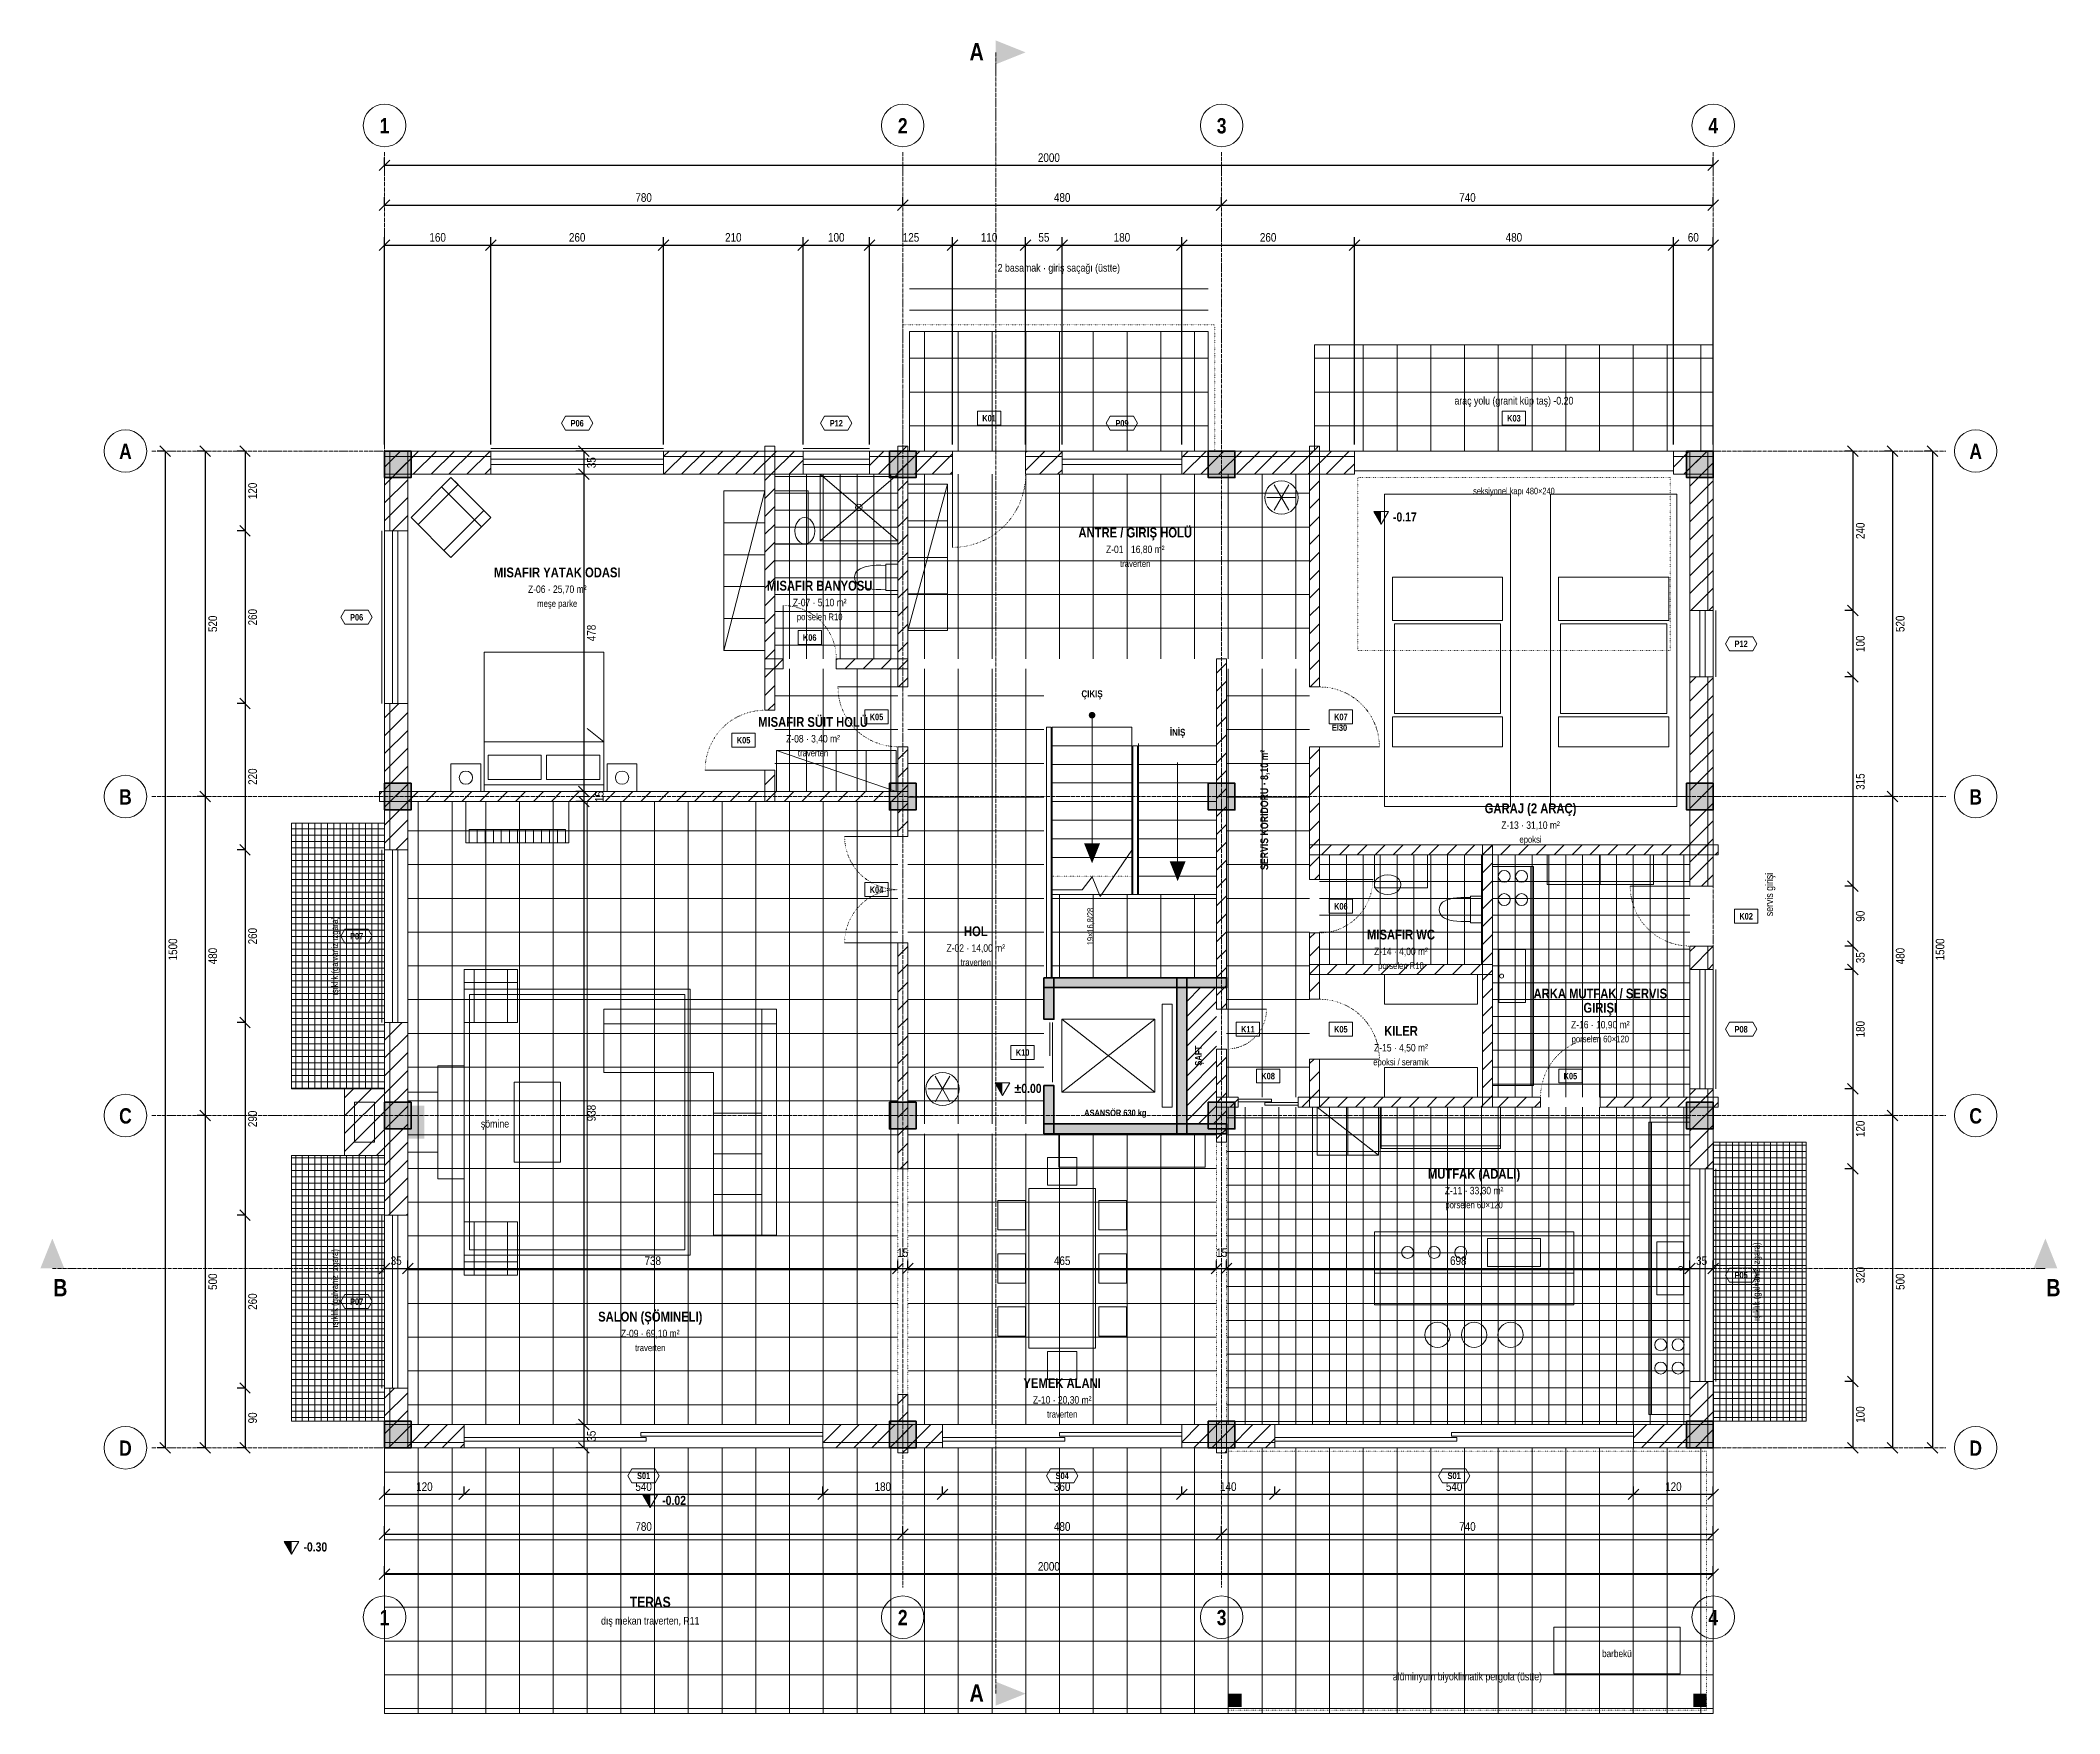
# Model space of a CAD drawing. Header units: centimetres. Extents: x -864 to 7399, y -55958 to -4337.
# Drawn here: x -518 to 2521, y -15400 to -12882 of the extents above; entities that cross this region are included whole.
import ezdxf
from ezdxf.enums import TextEntityAlignment as Align

# ---------------------------------------------------------------- set-up
doc = ezdxf.new("R2010")
doc.units = ezdxf.units.CM
doc.header["$LTSCALE"] = 0.25
doc.linetypes.add('ACAD_ISO04W100', pattern=[30, 24, -3, 0, -3])
doc.linetypes.add('ACAD_ISO07W100', pattern=[3, 0, -3])
for name, color, linetype, lineweight in [('M-BACA-TUGLA', 116, 'Continuous', 9), ('M-BACA-TUGLA-T', 8, 'Continuous', 5), ('M-DUVA-GAZBETON', 64, 'Continuous', 20), ('M-DUVA-GAZBETON-T', 8, 'Continuous', 5), ('M-GOST-ACYONU', 248, 'ACAD_ISO07W100', 9), ('M-GOST-AKS', 1, 'ACAD_ISO04W100', 9), ('M-GOST-AKSPOZ', 1, 'Continuous', 9), ('M-GOST-DISOLCU', 40, 'Continuous', 9), ('M-GOST-ICOLCU', 44, 'Continuous', 9), ('M-GOST-IZDUSUM', 80, 'ACAD_ISO07W100', 18), ('M-GOST-KAPIPOZ', 95, 'Continuous', 9), ('M-GOST-KESITHATTI', 240, 'ACAD_ISO04W100', 18), ('M-GOST-MAHALPOZ', 7, 'Continuous', 9), ('M-GOST-MERDIVEPOZ', 145, 'Continuous', 9), ('M-GOST-PENCEREPOZ', 62, 'Continuous', 9), ('M-GOST-PLANKOT', 46, 'Continuous', 9), ('M-GOST-YAZI', 2, 'Continuous', 9), ('M-ISIK-GALVANIZ', 150, 'Continuous', 9), ('M-ISIK-GALVANIZ-T', 8, 'Continuous', 5), ('M-ISYA-TASYUNU', 251, 'Continuous', 9), ('M-KALD-TAS', 45, 'Continuous', 9), ('M-KALD-TAS-T', 8, 'Continuous', 5), ('M-KORK-CAM', 100, 'Continuous', 9), ('M-KPKN-AHSAP', 93, 'Continuous', 9), ('M-KPKS-AHSAP', 160, 'Continuous', 9), ('M-MERD-BETONARME', 6, 'Continuous', 18), ('M-MERD-BETONARME-T', 8, 'Continuous', 5), ('M-PNKS-ALUMINYUM', 171, 'Continuous', 9), ('M-SAFT-TESISAT-T', 8, 'Continuous', 5), ('M-TASI-BETONARME', 5, 'Continuous', 35), ('M-TASI-BETONARME-T', 250, 'Continuous', 5), ('M-TEFR-MEKANIK', 238, 'Continuous', 9), ('M-TEFR-MIMARI', 29, 'Continuous', 9), ('M-ZMNK-DOGALTAS-T', 8, 'Continuous', 5), ('M-ZMNK-SERAMIK-T', 8, 'Continuous', 5)]:
    doc.layers.add(name, color=color, linetype=linetype, lineweight=lineweight)
doc.styles.add('YAZI', font='arialn.ttf')
doc.styles.add('YAZI-KALIN', font='arialnb.ttf')
doc.dimstyles.new('MIMARI-1-100', dxfattribs={"dimscale": 10, "dimtxt": 1.296, "dimasz": 2.5, "dimexe": 1.2, "dimexo": 0, "dimgap": 0.5, "dimtad": 1, "dimdec": 0, "dimtxsty": 'YAZI', "dimtsz": 0.8, "dimcen": 2.5, "dimclrd": 256, "dimclre": 256, "dimclrt": 256, "dimazin": 3, "dimtfac": 1, "dimtmove": 0, "dimatfit": 3, "dimarcsym": 0})

msp = doc.modelspace()

# ---------------------------------------------------------------- texts
at = {"layer": 'M-GOST-AKSPOZ', "style": 'YAZI-KALIN'}
for s, p in [('1', (0, -13022)), ('2', (780, -13022)), ('3', (1260, -13022)), ('4', (2000, -13022)), ('A', (-390, -13512)), ('A', (2395, -13512)), ('B', (-390, -14032)), ('B', (2395, -14032)), ('C', (-390, -14512)), ('C', (2395, -14512)), ('D', (-390, -15012)), ('D', (2395, -15012)), ('1', (0, -15267)), ('2', (780, -15267)), ('3', (1260, -15267)), ('4', (2000, -15267))]:
    msp.add_text(s, height=23, dxfattribs=at).set_placement(p, align=Align.CENTER)
at = {"layer": 'M-GOST-KAPIPOZ'}
for s, height, style, p in [('K01', 9.72, 'YAZI-KALIN', (910, -13455.5)), ('K03', 9.72, 'YAZI-KALIN', (1700, -13455.5)), ('seksiyonel kapı 480×240', 9.72, 'YAZI', (1700, -13565)), ('K06', 9.72, 'YAZI-KALIN', (640, -13785.5)), ('K05', 9.72, 'YAZI-KALIN', (740.5, -13905)), ('EI30', 9.36, 'YAZI-KALIN', (1437.5, -13921)), ('K07', 9.72, 'YAZI-KALIN', (1439.5, -13905)), ('K05', 9.72, 'YAZI-KALIN', (540.5, -13940)), ('K04', 9.72, 'YAZI-KALIN', (740.5, -14165)), ('K06', 9.72, 'YAZI-KALIN', (1439.5, -14190)), ('K02', 9.72, 'YAZI-KALIN', (2049.5, -14205)), ('K11', 9.72, 'YAZI-KALIN', (1299.5, -14375)), ('K05', 9.72, 'YAZI-KALIN', (1439.5, -14375)), ('K10', 9.72, 'YAZI-KALIN', (960.5, -14410)), ('K08', 9.72, 'YAZI-KALIN', (1330, -14445.5)), ('K05', 9.72, 'YAZI-KALIN', (1785, -14445.5))]:
    msp.add_text(s, height=height, dxfattribs=dict(at, style=style)).set_placement(p, align=Align.CENTER)
at = {"layer": 'M-GOST-KESITHATTI', "style": 'YAZI-KALIN'}
for p in [(902, -12912), (902, -15382)]:
    msp.add_text('A', height=25.9, dxfattribs=at).set_placement(p, align=Align.RIGHT)
for p in [(-488, -14772), (2512, -14772)]:
    msp.add_text('B', height=25.9, dxfattribs=at).set_placement(p, align=Align.CENTER)
at = {"layer": 'M-GOST-MAHALPOZ'}
for s, height, style, p in [('ANTRE / GIRIŞ HOLÜ', 14.76, 'YAZI-KALIN', (1130, -13630)), ('Z-01 · 16,80 m²', 11.16, 'YAZI', (1130, -13653.5)), ('MISAFIR YATAK ODASI', 14.76, 'YAZI-KALIN', (260, -13690)), ('traverten', 10.08, 'YAZI', (1130, -13674.5)), ('Z-06 · 25,70 m²', 11.16, 'YAZI', (260, -13713.5)), ('MISAFIR BANYOSU', 14.76, 'YAZI-KALIN', (655, -13710)), ('meşe parke', 10.08, 'YAZI', (260, -13734.5)), ('Z-07 · 5,10 m²', 11.16, 'YAZI', (655, -13733.5)), ('porselen R10', 10.08, 'YAZI', (655, -13754.5)), ('MISAFIR SÜIT HOLÜ', 14.76, 'YAZI-KALIN', (645, -13915)), ('Z-08 · 3,40 m²', 11.16, 'YAZI', (645, -13938.5)), ('traverten', 10.08, 'YAZI', (645, -13959.5)), ('GARAJ (2 ARAÇ)', 14.76, 'YAZI-KALIN', (1725, -14045)), ('Z-13 · 31,10 m²', 11.16, 'YAZI', (1725, -14068.5)), ('epoksi', 10.08, 'YAZI', (1725, -14089.5)), ('HOL', 14.76, 'YAZI-KALIN', (890, -14230)), ('MISAFIR WC', 14.76, 'YAZI-KALIN', (1530, -14235)), ('Z-02 · 14,00 m²', 11.16, 'YAZI', (890, -14253.5)), ('Z-14 · 4,00 m²', 11.16, 'YAZI', (1530, -14258.5)), ('traverten', 10.08, 'YAZI', (890, -14274.5)), ('porselen R10', 10.08, 'YAZI', (1530, -14279.5)), ('ARKA MUTFAK / SERVIS', 14.76, 'YAZI-KALIN', (1830, -14323.7)), ('GIRIŞI', 14.76, 'YAZI-KALIN', (1830, -14345.2)), ('KILER', 14.76, 'YAZI-KALIN', (1530, -14380)), ('Z-16 · 10,90 m²', 11.16, 'YAZI', (1830, -14368.8)), ('Z-15 · 4,50 m²', 11.16, 'YAZI', (1530, -14403.5)), ('porselen 60×120', 10.08, 'YAZI', (1830, -14389.8)), ('epoksi / seramik', 10.08, 'YAZI', (1530, -14424.5)), ('MUTFAK (ADALI)', 14.76, 'YAZI-KALIN', (1640, -14595)), ('Z-11 · 33,30 m²', 11.16, 'YAZI', (1640, -14618.5)), ('porselen 60×120', 10.08, 'YAZI', (1640, -14639.5)), ('SALON (ŞÖMINELI)', 14.76, 'YAZI-KALIN', (400, -14810)), ('Z-09 · 69,10 m²', 11.16, 'YAZI', (400, -14833.5)), ('traverten', 10.08, 'YAZI', (400, -14854.5)), ('YEMEK ALANI', 14.76, 'YAZI-KALIN', (1020, -14910)), ('Z-10 · 20,30 m²', 11.16, 'YAZI', (1020, -14933.5)), ('traverten', 10.08, 'YAZI', (1020, -14954.5))]:
    msp.add_text(s, height=height, dxfattribs=dict(at, style=style)).set_placement(p, align=Align.CENTER)
at = {"layer": 'M-GOST-MAHALPOZ', "style": 'YAZI-KALIN'}
for s, height, p in [('SERVIS KORIDORU · 8,10 m²', 11.52, (1330, -14040)), ('ŞAFT', 10.08, (1230, -14410))]:
    msp.add_text(s, height=height, rotation=90, dxfattribs=at).set_placement(p, align=Align.CENTER)
at = {"layer": 'M-GOST-MERDIVEPOZ', "style": 'YAZI-KALIN'}
for s, p in [('ÇIKIŞ', (1065, -13870.5)), ('İNİŞ', (1193.8, -13928.5))]:
    msp.add_text(s, height=10.44, dxfattribs=at).set_placement(p, align=Align.CENTER)
at = {"layer": 'M-GOST-MERDIVEPOZ', "style": 'YAZI'}
msp.add_text('19×16,8/28', height=9.36, rotation=90, dxfattribs=at).set_placement((1067, -14215.5), align=Align.CENTER)
at = {"layer": 'M-GOST-PENCEREPOZ', "style": 'YAZI-KALIN'}
for s, p in [('P06', (290, -13463)), ('P12', (680, -13463)), ('P09', (1110, -13463)), ('P06', (-42, -13755)), ('P12', (2042, -13795)), ('P07', (-42, -14235)), ('P08', (2042, -14375)), ('P05', (2042, -14745)), ('P07', (-42, -14785)), ('S01', (390, -15047)), ('S04', (1020, -15047)), ('S01', (1610, -15047))]:
    msp.add_text(s, height=9.72, dxfattribs=at).set_placement(p, align=Align.CENTER)
at = {"layer": 'M-GOST-PLANKOT', "style": 'YAZI-KALIN'}
for s, p in [('-0.17', (1518, -13606)), ('%%p0.00', (948, -14466)), ('-0.02', (418, -15086)), ('-0.30', (-122, -15156))]:
    msp.add_text(s, height=13.68, dxfattribs=at).set_placement(p)
at = {"layer": 'M-GOST-YAZI'}
for s, height, style, p in [('2 basamak · giriş saçağı (üstte)', 11.52, 'YAZI', (1015, -13230)), ('araç yolu (granit küp taş) -0.20', 11.52, 'YAZI', (1700, -13430)), ('ASANSÖR 630 kg', 9.36, 'YAZI-KALIN', (1100, -14500.5)), ('TERAS', 15.84, 'YAZI-KALIN', (400, -15240)), ('dış mekan traverten, R11', 11.52, 'YAZI', (400, -15266)), ('barbekü', 10.8, 'YAZI', (1855, -15315)), ('alüminyum biyoklimatik pergola (üstte)', 11.52, 'YAZI', (1630, -15350))]:
    msp.add_text(s, height=height, dxfattribs=dict(at, style=style)).set_placement(p, align=Align.CENTER)
at = {"layer": 'M-GOST-YAZI', "style": 'YAZI'}
msp.add_text('servis girişi', height=11.52, rotation=90, dxfattribs=at).set_placement((2090, -14200))
for p in [(-70, -14260), (-70, -14760), (2070, -14750)]:
    msp.add_text('ışıklık (galvaniz ızgara)', height=10.08, rotation=90, dxfattribs=at).set_placement(p, align=Align.CENTER)
msp.add_text('şömine', height=11.52, dxfattribs=at).set_placement((145, -14518))

# ---------------------------------------------------------------- dimensions: what is measured, and where the dimension line sits
at = {"layer": 'M-GOST-DISOLCU'}
for base, p1, p2 in [((0, -13070), (0, -13070), (2000, -13070)), ((0, -13130), (0, -13130), (780, -13130)), ((780, -13130), (780, -13130), (1260, -13130)), ((1260, -13130), (1260, -13130), (2000, -13130)), ((0, -13190), (0, -13490), (160, -13490)), ((160, -13190), (160, -13490), (420, -13490)), ((420, -13190), (420, -13490), (630, -13490)), ((630, -13190), (630, -13490), (730, -13490)), ((730, -13190), (730, -13490), (855, -13490)), ((855, -13190), (855, -13490), (965, -13490)), ((965, -13190), (965, -13490), (1020, -13490)), ((1020, -13190), (1020, -13490), (1200, -13490)), ((1200, -13190), (1200, -13490), (1460, -13490)), ((1460, -13190), (1460, -13490), (1940, -13490)), ((1940, -13190), (1940, -13490), (2000, -13490)), ((0, -15070), (0, -15070), (120, -15070)), ((120, -15070), (120, -15070), (660, -15070)), ((660, -15070), (660, -15070), (840, -15070)), ((840, -15070), (840, -15070), (1200, -15070)), ((1200, -15070), (1200, -15070), (1340, -15070)), ((1340, -15070), (1340, -15070), (1880, -15070)), ((1880, -15070), (1880, -15070), (2000, -15070)), ((0, -15130), (0, -15130), (780, -15130)), ((780, -15130), (780, -15130), (1260, -15130)), ((1260, -15130), (1260, -15130), (2000, -15130)), ((0, -15190), (0, -15190), (2000, -15190))]:
    msp.add_linear_dim(base=base, p1=p1, p2=p2, dimstyle='MIMARI-1-100', dxfattribs=at).render()
for base, p1, p2 in [((-330, -13500), (-330, -13500), (-330, -15000)), ((-270, -13500), (-270, -13500), (-270, -14020)), ((-210, -13500), (-210, -13500), (-210, -13620)), ((2210, -13500), (2210, -13500), (2210, -13740)), ((2270, -13500), (2270, -13500), (2270, -14020)), ((2330, -13500), (2330, -13500), (2330, -15000)), ((-210, -13620), (-210, -13620), (-210, -13880)), ((2210, -13740), (2210, -13740), (2210, -13840)), ((2210, -13840), (2210, -13840), (2210, -14155)), ((-210, -13880), (-210, -13880), (-210, -14100)), ((-270, -14020), (-270, -14020), (-270, -14500)), ((2270, -14020), (2270, -14020), (2270, -14500)), ((-210, -14100), (-210, -14100), (-210, -14360)), ((2210, -14155), (2210, -14155), (2210, -14245)), ((2210, -14245), (2210, -14245), (2210, -14280)), ((2210, -14280), (2210, -14280), (2210, -14460)), ((-210, -14360), (-210, -14360), (-210, -14650)), ((2210, -14460), (2210, -14460), (2210, -14580)), ((-270, -14500), (-270, -14500), (-270, -15000)), ((2270, -14500), (2270, -14500), (2270, -15000)), ((2210, -14580), (2210, -14580), (2210, -14900)), ((-210, -14650), (-210, -14650), (-210, -14910)), ((2210, -14900), (2210, -14900), (2210, -15000)), ((-210, -14910), (-210, -14910), (-210, -15000))]:
    msp.add_linear_dim(base=base, p1=p1, p2=p2, angle=90, dimstyle='MIMARI-1-100', dxfattribs=at).render()
at = {"layer": 'M-GOST-ICOLCU'}
for base, p1, p2 in [((300, -13500), (300, -13500), (300, -13535)), ((300, -13535), (300, -13535), (300, -14012.5)), ((300, -14012.5), (300, -14012.5), (300, -14027.5)), ((300, -14027.5), (300, -14027.5), (300, -14965)), ((300, -14965), (300, -14965), (300, -15000))]:
    msp.add_linear_dim(base=base, p1=p1, p2=p2, angle=90, dimstyle='MIMARI-1-100', dxfattribs=at).render()
for base, p1, p2 in [((0, -14730), (0, -14730), (35, -14730)), ((35, -14730), (35, -14730), (772.5, -14730)), ((772.5, -14730), (772.5, -14730), (787.5, -14730)), ((787.5, -14730), (787.5, -14730), (1252.5, -14730)), ((1252.5, -14730), (1252.5, -14730), (1267.5, -14730)), ((1267.5, -14730), (1267.5, -14730), (1965, -14730)), ((1965, -14730), (1965, -14730), (2000, -14730))]:
    msp.add_linear_dim(base=base, p1=p1, p2=p2, dimstyle='MIMARI-1-100', dxfattribs=at).render()

# ---------------------------------------------------------------- hatches: boundary and pattern name
at = {"layer": 'M-BACA-TUGLA-T'}
h = msp.add_hatch(dxfattribs=at)
h.set_pattern_fill('ANSI31', scale=6)
h.paths.add_polyline_path([(-60, -14460), (0, -14460), (0, -14560), (-60, -14560)])
h = msp.add_hatch(color=256, dxfattribs=at)
h.dxf.hatch_style = 1
h.paths.add_polyline_path([(35, -14485), (60, -14485), (60, -14535), (35, -14535)])
at = {"layer": 'M-DUVA-GAZBETON-T'}
h = msp.add_hatch(dxfattribs=at)
h.set_pattern_fill('ANSI31', scale=6)
h.paths.add_polyline_path([(572.5, -13492.5), (587.5, -13492.5), (587.5, -13890), (572.5, -13890)])
h = msp.add_hatch(dxfattribs=at)
h.set_pattern_fill('ANSI31', scale=6)
h.paths.add_polyline_path([(772.5, -13492.5), (787.5, -13492.5), (787.5, -13855), (772.5, -13855)])
h = msp.add_hatch(dxfattribs=at)
h.set_pattern_fill('ANSI31', scale=6)
h.paths.add_polyline_path([(1392.5, -13492.5), (1407.5, -13492.5), (1407.5, -13855), (1392.5, -13855)])
h = msp.add_hatch(dxfattribs=at)
h.set_pattern_fill('ANSI31', scale=6)
h.paths.add_polyline_path([(0, -13500), (35, -13500), (35, -13620), (0, -13620)])
h = msp.add_hatch(dxfattribs=at)
h.set_pattern_fill('ANSI31', scale=6)
h.paths.add_polyline_path([(0, -13500), (160, -13500), (160, -13535), (0, -13535)])
h = msp.add_hatch(dxfattribs=at)
h.set_pattern_fill('ANSI31', scale=6)
h.paths.add_polyline_path([(420, -13500), (630, -13500), (630, -13535), (420, -13535)])
h = msp.add_hatch(dxfattribs=at)
h.set_pattern_fill('ANSI31', scale=6)
h.paths.add_polyline_path([(730, -13500), (855, -13500), (855, -13535), (730, -13535)])
h = msp.add_hatch(dxfattribs=at)
h.set_pattern_fill('ANSI31', scale=6)
h.paths.add_polyline_path([(965, -13500), (1020, -13500), (1020, -13535), (965, -13535)])
h = msp.add_hatch(dxfattribs=at)
h.set_pattern_fill('ANSI31', scale=6)
h.paths.add_polyline_path([(1200, -13500), (1460, -13500), (1460, -13535), (1200, -13535)])
h = msp.add_hatch(dxfattribs=at)
h.set_pattern_fill('ANSI31', scale=6)
h.paths.add_polyline_path([(1940, -13500), (2000, -13500), (2000, -13535), (1940, -13535)])
h = msp.add_hatch(dxfattribs=at)
h.set_pattern_fill('ANSI31', scale=6)
h.paths.add_polyline_path([(1965, -13500), (2000, -13500), (2000, -13740), (1965, -13740)])
h = msp.add_hatch(dxfattribs=at)
h.set_pattern_fill('ANSI31', scale=6)
h.paths.add_polyline_path([(572.5, -13812.5), (600, -13812.5), (600, -13827.5), (572.5, -13827.5)])
h = msp.add_hatch(dxfattribs=at)
h.set_pattern_fill('ANSI31', scale=6)
h.paths.add_polyline_path([(680, -13812.5), (787.5, -13812.5), (787.5, -13827.5), (680, -13827.5)])
h = msp.add_hatch(dxfattribs=at)
h.set_pattern_fill('ANSI31', scale=6)
h.paths.add_polyline_path([(1252.5, -13812.5), (1267.5, -13812.5), (1267.5, -14340), (1252.5, -14340)])
h = msp.add_hatch(dxfattribs=at)
h.set_pattern_fill('ANSI31', scale=6)
h.paths.add_polyline_path([(1965, -13840), (2000, -13840), (2000, -14155), (1965, -14155)])
h = msp.add_hatch(dxfattribs=at)
h.set_pattern_fill('ANSI31', scale=6)
h.paths.add_polyline_path([(0, -13880), (35, -13880), (35, -14100), (0, -14100)])
h = msp.add_hatch(dxfattribs=at)
h.set_pattern_fill('ANSI31', scale=6)
h.paths.add_polyline_path([(772.5, -13945), (787.5, -13945), (787.5, -14080), (772.5, -14080)])
h = msp.add_hatch(dxfattribs=at)
h.set_pattern_fill('ANSI31', scale=6)
h.paths.add_polyline_path([(1392.5, -13945), (1407.5, -13945), (1407.5, -14145), (1392.5, -14145)])
h = msp.add_hatch(dxfattribs=at)
h.set_pattern_fill('ANSI31', scale=6)
h.paths.add_polyline_path([(572.5, -13980), (587.5, -13980), (587.5, -14027.5), (572.5, -14027.5)])
h = msp.add_hatch(dxfattribs=at)
h.set_pattern_fill('ANSI31', scale=6)
h.paths.add_polyline_path([(-7.5, -14012.5), (787.5, -14012.5), (787.5, -14027.5), (-7.5, -14027.5)])
h = msp.add_hatch(dxfattribs=at)
h.set_pattern_fill('ANSI31', scale=6)
h.paths.add_polyline_path([(1392.5, -14092.5), (2007.5, -14092.5), (2007.5, -14107.5), (1392.5, -14107.5)])
h = msp.add_hatch(dxfattribs=at)
h.set_pattern_fill('ANSI31', scale=6)
h.paths.add_polyline_path([(1652.5, -14092.5), (1667.5, -14092.5), (1667.5, -14487.5), (1652.5, -14487.5)])
h = msp.add_hatch(dxfattribs=at)
h.set_pattern_fill('ANSI31', scale=6)
h.paths.add_polyline_path([(772.5, -14240), (787.5, -14240), (787.5, -14580), (772.5, -14580)])
h = msp.add_hatch(dxfattribs=at)
h.set_pattern_fill('ANSI31', scale=6)
h.paths.add_polyline_path([(1392.5, -14225), (1407.5, -14225), (1407.5, -14325), (1392.5, -14325)])
h = msp.add_hatch(dxfattribs=at)
h.set_pattern_fill('ANSI31', scale=6)
h.paths.add_polyline_path([(1965, -14245), (2000, -14245), (2000, -14280), (1965, -14280)])
h = msp.add_hatch(dxfattribs=at)
h.set_pattern_fill('ANSI31', scale=6)
h.paths.add_polyline_path([(1392.5, -14272.5), (1667.5, -14272.5), (1667.5, -14287.5), (1392.5, -14287.5)])
h = msp.add_hatch(dxfattribs=at)
h.set_pattern_fill('ANSI31', scale=6)
h.paths.add_polyline_path([(0, -14360), (35, -14360), (35, -14650), (0, -14650)])
h = msp.add_hatch(dxfattribs=at)
h.set_pattern_fill('ANSI31', scale=6)
h.paths.add_polyline_path([(1252.5, -14400), (1267.5, -14400), (1267.5, -14540), (1252.5, -14540)])
h = msp.add_hatch(dxfattribs=at)
h.set_pattern_fill('ANSI31', scale=6)
h.paths.add_polyline_path([(1392.5, -14415), (1407.5, -14415), (1407.5, -14487.5), (1392.5, -14487.5)])
h = msp.add_hatch(dxfattribs=at)
h.set_pattern_fill('ANSI31', scale=6)
h.paths.add_polyline_path([(1965, -14460), (2000, -14460), (2000, -14580), (1965, -14580)])
h = msp.add_hatch(dxfattribs=at)
h.set_pattern_fill('ANSI31', scale=6)
h.paths.add_polyline_path([(1252.5, -14472.5), (1285, -14472.5), (1285, -14487.5), (1252.5, -14487.5)])
h = msp.add_hatch(dxfattribs=at)
h.set_pattern_fill('ANSI31', scale=6)
h.paths.add_polyline_path([(1375, -14472.5), (1740, -14472.5), (1740, -14487.5), (1375, -14487.5)])
h = msp.add_hatch(dxfattribs=at)
h.set_pattern_fill('ANSI31', scale=6)
h.paths.add_polyline_path([(1830, -14472.5), (2007.5, -14472.5), (2007.5, -14487.5), (1830, -14487.5)])
h = msp.add_hatch(dxfattribs=at)
h.set_pattern_fill('ANSI31', scale=6)
h.paths.add_polyline_path([(0, -14910), (35, -14910), (35, -15000), (0, -15000)])
h = msp.add_hatch(dxfattribs=at)
h.set_pattern_fill('ANSI31', scale=6)
h.paths.add_polyline_path([(772.5, -14920), (787.5, -14920), (787.5, -15007.5), (772.5, -15007.5)])
h = msp.add_hatch(dxfattribs=at)
h.set_pattern_fill('ANSI31', scale=6)
h.paths.add_polyline_path([(1965, -14900), (2000, -14900), (2000, -15000), (1965, -15000)])
h = msp.add_hatch(dxfattribs=at)
h.set_pattern_fill('ANSI31', scale=6)
h.paths.add_polyline_path([(0, -14965), (120, -14965), (120, -15000), (0, -15000)])
h = msp.add_hatch(dxfattribs=at)
h.set_pattern_fill('ANSI31', scale=6)
h.paths.add_polyline_path([(660, -14965), (840, -14965), (840, -15000), (660, -15000)])
h = msp.add_hatch(dxfattribs=at)
h.set_pattern_fill('ANSI31', scale=6)
h.paths.add_polyline_path([(1200, -14965), (1340, -14965), (1340, -15000), (1200, -15000)])
h = msp.add_hatch(dxfattribs=at)
h.set_pattern_fill('ANSI31', scale=6)
h.paths.add_polyline_path([(1252.5, -14960), (1267.5, -14960), (1267.5, -15007.5), (1252.5, -15007.5)])
h = msp.add_hatch(dxfattribs=at)
h.set_pattern_fill('ANSI31', scale=6)
h.paths.add_polyline_path([(1880, -14965), (2000, -14965), (2000, -15000), (1880, -15000)])
at = {"layer": 'M-GOST-KESITHATTI'}
h = msp.add_hatch(color=256, dxfattribs=at)
h.dxf.hatch_style = 1
h.paths.add_polyline_path([(920, -12882), (965, -12900), (920, -12918)])
h = msp.add_hatch(color=256, dxfattribs=at)
h.dxf.hatch_style = 1
h.paths.add_polyline_path([(-518, -14730), (-500, -14685), (-482, -14730)])
h = msp.add_hatch(color=256, dxfattribs=at)
h.dxf.hatch_style = 1
h.paths.add_polyline_path([(2482, -14730), (2500, -14685), (2518, -14730)])
h = msp.add_hatch(color=256, dxfattribs=at)
h.dxf.hatch_style = 1
h.paths.add_polyline_path([(920, -15352), (965, -15370), (920, -15388)])
at = {"layer": 'M-GOST-PLANKOT'}
h = msp.add_hatch(color=256, dxfattribs=at)
h.dxf.hatch_style = 1
h.paths.add_polyline_path([(1489, -13591), (1500, -13591), (1500, -13610)])
h = msp.add_hatch(color=256, dxfattribs=at)
h.dxf.hatch_style = 1
h.paths.add_polyline_path([(919, -14451), (930, -14451), (930, -14470)])
h = msp.add_hatch(color=256, dxfattribs=at)
h.dxf.hatch_style = 1
h.paths.add_polyline_path([(389, -15071), (400, -15071), (400, -15090)])
h = msp.add_hatch(color=256, dxfattribs=at)
h.dxf.hatch_style = 1
h.paths.add_polyline_path([(-151, -15141), (-140, -15141), (-140, -15160)])
at = {"layer": 'M-ISIK-GALVANIZ-T'}
h = msp.add_hatch(dxfattribs=at)
h.set_pattern_fill('NET', scale=3)
h.paths.add_polyline_path([(-140, -14060), (0, -14060), (0, -14460), (-140, -14460)])
h = msp.add_hatch(dxfattribs=at)
h.set_pattern_fill('NET', scale=3)
h.paths.add_polyline_path([(2000, -14540), (2140, -14540), (2140, -14960), (2000, -14960)])
h = msp.add_hatch(dxfattribs=at)
h.set_pattern_fill('NET', scale=3)
h.paths.add_polyline_path([(-140, -14560), (0, -14560), (0, -14960), (-140, -14960)])
at = {"layer": 'M-KALD-TAS-T'}
h = msp.add_hatch(dxfattribs=at)
h.set_pattern_fill('NET', scale=16)
h.paths.add_polyline_path([(790, -13320), (1240, -13320), (1240, -13500), (790, -13500)])
h = msp.add_hatch(dxfattribs=at)
h.set_pattern_fill('NET', scale=16)
h.paths.add_polyline_path([(1400, -13340), (2000, -13340), (2000, -13500), (1400, -13500)])
h = msp.add_hatch(dxfattribs=at)
h.set_pattern_fill('NET', scale=16)
h.paths.add_polyline_path([(0, -15000), (2000, -15000), (2000, -15400), (0, -15400)])
h = msp.add_hatch(color=256, dxfattribs=at)
h.dxf.hatch_style = 1
h.paths.add_polyline_path([(1270, -15370), (1290, -15370), (1290, -15390), (1270, -15390)])
h = msp.add_hatch(color=256, dxfattribs=at)
h.dxf.hatch_style = 1
h.paths.add_polyline_path([(1970, -15370), (1990, -15370), (1990, -15390), (1970, -15390)])
at = {"layer": 'M-MERD-BETONARME'}
h = msp.add_hatch(color=256, dxfattribs=at)
h.dxf.hatch_style = 1
edge = h.paths.add_edge_path()
edge.add_arc((1065, -13897.5), 5, 0, 360)
at = {"layer": 'M-MERD-BETONARME-T'}
h = msp.add_hatch(color=256, dxfattribs=at)
h.dxf.hatch_style = 1
h.paths.add_polyline_path([(1053, -14090.5), (1077, -14090.5), (1065, -14120.5)])
h = msp.add_hatch(color=256, dxfattribs=at)
h.dxf.hatch_style = 1
h.paths.add_polyline_path([(1181.8, -14117.5), (1205.8, -14117.5), (1193.8, -14147.5)])
at = {"layer": 'M-SAFT-TESISAT-T'}
h = msp.add_hatch(dxfattribs=at)
h.set_pattern_fill('ANSI31', scale=5)
h.paths.add_polyline_path([(1207.5, -14307.5), (1252.5, -14307.5), (1252.5, -14512.5), (1207.5, -14512.5)])
at = {"layer": 'M-TASI-BETONARME-T'}
h = msp.add_hatch(color=256, dxfattribs=at)
h.dxf.hatch_style = 1
h.paths.add_polyline_path([(0, -13500), (40, -13500), (40, -13540), (0, -13540)])
h = msp.add_hatch(color=256, dxfattribs=at)
h.dxf.hatch_style = 1
h.paths.add_polyline_path([(760, -13500), (800, -13500), (800, -13540), (760, -13540)])
h = msp.add_hatch(color=256, dxfattribs=at)
h.dxf.hatch_style = 1
h.paths.add_polyline_path([(1240, -13500), (1280, -13500), (1280, -13540), (1240, -13540)])
h = msp.add_hatch(color=256, dxfattribs=at)
h.dxf.hatch_style = 1
h.paths.add_polyline_path([(1960, -13500), (2000, -13500), (2000, -13540), (1960, -13540)])
h = msp.add_hatch(color=256, dxfattribs=at)
h.dxf.hatch_style = 1
h.paths.add_polyline_path([(0, -14000), (40, -14000), (40, -14040), (0, -14040)])
h = msp.add_hatch(color=256, dxfattribs=at)
h.dxf.hatch_style = 1
h.paths.add_polyline_path([(760, -14000), (800, -14000), (800, -14040), (760, -14040)])
h = msp.add_hatch(color=256, dxfattribs=at)
h.dxf.hatch_style = 1
h.paths.add_polyline_path([(1240, -14000), (1280, -14000), (1280, -14040), (1240, -14040)])
h = msp.add_hatch(color=256, dxfattribs=at)
h.dxf.hatch_style = 1
h.paths.add_polyline_path([(1960, -14000), (2000, -14000), (2000, -14040), (1960, -14040)])
h = msp.add_hatch(color=256, dxfattribs=at)
h.dxf.hatch_style = 1
h.paths.add_polyline_path([(992.5, -14292.5), (1007.5, -14292.5), (1007.5, -14355), (992.5, -14355)])
h = msp.add_hatch(color=256, dxfattribs=at)
h.dxf.hatch_style = 1
h.paths.add_polyline_path([(992.5, -14292.5), (1267.5, -14292.5), (1267.5, -14307.5), (992.5, -14307.5)])
h = msp.add_hatch(color=256, dxfattribs=at)
h.dxf.hatch_style = 1
h.paths.add_polyline_path([(1192.5, -14292.5), (1207.5, -14292.5), (1207.5, -14527.5), (1192.5, -14527.5)])
h = msp.add_hatch(color=256, dxfattribs=at)
h.dxf.hatch_style = 1
h.paths.add_polyline_path([(992.5, -14455), (1007.5, -14455), (1007.5, -14527.5), (992.5, -14527.5)])
h = msp.add_hatch(color=256, dxfattribs=at)
h.dxf.hatch_style = 1
h.paths.add_polyline_path([(0, -14480), (40, -14480), (40, -14520), (0, -14520)])
h = msp.add_hatch(color=256, dxfattribs=at)
h.dxf.hatch_style = 1
h.paths.add_polyline_path([(760, -14480), (800, -14480), (800, -14520), (760, -14520)])
h = msp.add_hatch(color=256, dxfattribs=at)
h.dxf.hatch_style = 1
h.paths.add_polyline_path([(1240, -14480), (1280, -14480), (1280, -14520), (1240, -14520)])
h = msp.add_hatch(color=256, dxfattribs=at)
h.dxf.hatch_style = 1
h.paths.add_polyline_path([(1960, -14480), (2000, -14480), (2000, -14520), (1960, -14520)])
h = msp.add_hatch(color=256, dxfattribs=at)
h.dxf.hatch_style = 1
h.paths.add_polyline_path([(992.5, -14512.5), (1267.5, -14512.5), (1267.5, -14527.5), (992.5, -14527.5)])
h = msp.add_hatch(color=256, dxfattribs=at)
h.dxf.hatch_style = 1
h.paths.add_polyline_path([(0, -14960), (40, -14960), (40, -15000), (0, -15000)])
h = msp.add_hatch(color=256, dxfattribs=at)
h.dxf.hatch_style = 1
h.paths.add_polyline_path([(760, -14960), (800, -14960), (800, -15000), (760, -15000)])
h = msp.add_hatch(color=256, dxfattribs=at)
h.dxf.hatch_style = 1
h.paths.add_polyline_path([(1240, -14960), (1280, -14960), (1280, -15000), (1240, -15000)])
h = msp.add_hatch(color=256, dxfattribs=at)
h.dxf.hatch_style = 1
h.paths.add_polyline_path([(1960, -14960), (2000, -14960), (2000, -15000), (1960, -15000)])
at = {"layer": 'M-ZMNK-DOGALTAS-T'}
h = msp.add_hatch(dxfattribs=at)
h.set_pattern_fill('NET', scale=16)
h.paths.add_polyline_path([(787.5, -13535), (1392.5, -13535), (1392.5, -13812.5), (787.5, -13812.5)])
h = msp.add_hatch(dxfattribs=at)
h.set_pattern_fill('NET', scale=16)
h.paths.add_polyline_path([(587.5, -13827.5), (772.5, -13827.5), (772.5, -14012.5), (587.5, -14012.5)])
h = msp.add_hatch(dxfattribs=at)
h.set_pattern_fill('NET', scale=16)
h.paths.add_polyline_path([(787.5, -13827.5), (992.5, -13827.5), (992.5, -14512.5), (787.5, -14512.5)])
h = msp.add_hatch(dxfattribs=at)
h.set_pattern_fill('NET', scale=16)
h.paths.add_polyline_path([(1267.5, -13827.5), (1392.5, -13827.5), (1392.5, -14472.5), (1267.5, -14472.5)])
h = msp.add_hatch(dxfattribs=at)
h.set_pattern_fill('NET', scale=16)
h.paths.add_polyline_path([(35, -14027.5), (772.5, -14027.5), (772.5, -14965), (35, -14965)])
h = msp.add_hatch(dxfattribs=at)
h.set_pattern_fill('NET', scale=16)
h.paths.add_polyline_path([(1005, -14167.5), (1252.5, -14167.5), (1252.5, -14292.5), (1005, -14292.5)])
h = msp.add_hatch(dxfattribs=at)
h.set_pattern_fill('NET', scale=16)
h.paths.add_polyline_path([(787.5, -14527.5), (1252.5, -14527.5), (1252.5, -14965), (787.5, -14965)])
at = {"layer": 'M-ZMNK-SERAMIK-T'}
h = msp.add_hatch(dxfattribs=at)
h.set_pattern_fill('NET', scale=8)
h.paths.add_polyline_path([(587.5, -13535), (772.5, -13535), (772.5, -13812.5), (587.5, -13812.5)])
h = msp.add_hatch(dxfattribs=at)
h.set_pattern_fill('NET', scale=8)
h.paths.add_polyline_path([(1407.5, -14107.5), (1652.5, -14107.5), (1652.5, -14272.5), (1407.5, -14272.5)])
h = msp.add_hatch(dxfattribs=at)
h.set_pattern_fill('NET', scale=8)
h.paths.add_polyline_path([(1667.5, -14107.5), (1965, -14107.5), (1965, -14472.5), (1667.5, -14472.5)])
h = msp.add_hatch(dxfattribs=at)
h.set_pattern_fill('NET', scale=8)
h.paths.add_polyline_path([(1267.5, -14487.5), (1965, -14487.5), (1965, -14965), (1267.5, -14965)])

# ---------------------------------------------------------------- linework, layer by layer
at = {"layer": 'M-BACA-TUGLA'}
for points in [[(80, -14425), (120, -14425), (120, -14595), (80, -14595)], [(-60, -14460), (0, -14460), (0, -14560), (-60, -14560)], [(35, -14465), (80, -14465), (80, -14555), (35, -14555)], [(-45, -14480), (-15, -14480), (-15, -14540), (-45, -14540)]]:
    msp.add_lwpolyline(points, close=True, dxfattribs=at)
at = {"layer": 'M-DUVA-GAZBETON'}
for points in [[(572.5, -13492.5), (587.5, -13492.5), (587.5, -13890), (572.5, -13890)], [(772.5, -13492.5), (787.5, -13492.5), (787.5, -13855), (772.5, -13855)], [(1392.5, -13492.5), (1407.5, -13492.5), (1407.5, -13855), (1392.5, -13855)], [(0, -13500), (35, -13500), (35, -13620), (0, -13620)], [(0, -13500), (160, -13500), (160, -13535), (0, -13535)], [(420, -13500), (630, -13500), (630, -13535), (420, -13535)], [(730, -13500), (855, -13500), (855, -13535), (730, -13535)], [(965, -13500), (1020, -13500), (1020, -13535), (965, -13535)], [(1200, -13500), (1460, -13500), (1460, -13535), (1200, -13535)], [(1940, -13500), (2000, -13500), (2000, -13535), (1940, -13535)], [(1965, -13500), (2000, -13500), (2000, -13740), (1965, -13740)], [(572.5, -13812.5), (600, -13812.5), (600, -13827.5), (572.5, -13827.5)], [(680, -13812.5), (787.5, -13812.5), (787.5, -13827.5), (680, -13827.5)], [(1252.5, -13812.5), (1267.5, -13812.5), (1267.5, -14340), (1252.5, -14340)], [(1965, -13840), (2000, -13840), (2000, -14155), (1965, -14155)], [(0, -13880), (35, -13880), (35, -14100), (0, -14100)], [(772.5, -13945), (787.5, -13945), (787.5, -14080), (772.5, -14080)], [(1392.5, -13945), (1407.5, -13945), (1407.5, -14145), (1392.5, -14145)], [(572.5, -13980), (587.5, -13980), (587.5, -14027.5), (572.5, -14027.5)], [(-7.5, -14012.5), (787.5, -14012.5), (787.5, -14027.5), (-7.5, -14027.5)], [(1392.5, -14092.5), (2007.5, -14092.5), (2007.5, -14107.5), (1392.5, -14107.5)], [(1652.5, -14092.5), (1667.5, -14092.5), (1667.5, -14487.5), (1652.5, -14487.5)], [(772.5, -14240), (787.5, -14240), (787.5, -14580), (772.5, -14580)], [(1392.5, -14225), (1407.5, -14225), (1407.5, -14325), (1392.5, -14325)], [(1965, -14245), (2000, -14245), (2000, -14280), (1965, -14280)], [(1392.5, -14272.5), (1667.5, -14272.5), (1667.5, -14287.5), (1392.5, -14287.5)], [(0, -14360), (35, -14360), (35, -14650), (0, -14650)], [(1252.5, -14400), (1267.5, -14400), (1267.5, -14540), (1252.5, -14540)], [(1392.5, -14415), (1407.5, -14415), (1407.5, -14487.5), (1392.5, -14487.5)], [(1965, -14460), (2000, -14460), (2000, -14580), (1965, -14580)], [(1252.5, -14472.5), (1285, -14472.5), (1285, -14487.5), (1252.5, -14487.5)], [(1375, -14472.5), (1740, -14472.5), (1740, -14487.5), (1375, -14487.5)], [(1830, -14472.5), (2007.5, -14472.5), (2007.5, -14487.5), (1830, -14487.5)], [(0, -14910), (35, -14910), (35, -15000), (0, -15000)], [(772.5, -14920), (787.5, -14920), (787.5, -15007.5), (772.5, -15007.5)], [(1965, -14900), (2000, -14900), (2000, -15000), (1965, -15000)], [(0, -14965), (120, -14965), (120, -15000), (0, -15000)], [(660, -14965), (840, -14965), (840, -15000), (660, -15000)], [(1200, -14965), (1340, -14965), (1340, -15000), (1200, -15000)], [(1252.5, -14960), (1267.5, -14960), (1267.5, -15007.5), (1252.5, -15007.5)], [(1880, -14965), (2000, -14965), (2000, -15000), (1880, -15000)]]:
    msp.add_lwpolyline(points, close=True, dxfattribs=at)
at = {"layer": 'M-GOST-ACYONU'}
for points in [[(855, -13645), (862.2, -13644.8), (869.4, -13644.1), (876.5, -13642.9), (883.5, -13641.3), (890.4, -13639.2), (897.1, -13636.6), (903.7, -13633.7), (910, -13630.3), (916.1, -13626.5), (922, -13622.3), (927.5, -13617.7), (932.8, -13612.8), (937.7, -13607.5), (942.3, -13602), (946.5, -13596.1), (950.3, -13590), (953.7, -13583.7), (956.6, -13577.1), (959.2, -13570.4), (961.3, -13563.5), (962.9, -13556.5), (964.1, -13549.4), (964.8, -13542.2), (965, -13535)], [(600, -13732.5), (605.2, -13732.7), (610.4, -13733.2), (615.6, -13734), (620.7, -13735.2), (625.7, -13736.7), (630.6, -13738.6), (635.4, -13740.8), (640, -13743.2), (644.4, -13746), (648.7, -13749), (652.7, -13752.4), (656.6, -13755.9), (660.1, -13759.8), (663.5, -13763.8), (666.5, -13768.1), (669.3, -13772.5), (671.7, -13777.1), (673.9, -13781.9), (675.8, -13786.8), (677.3, -13791.8), (678.5, -13796.9), (679.3, -13802.1), (679.8, -13807.3), (680, -13812.5)], [(682.5, -13855), (682.7, -13860.9), (683.3, -13866.7), (684.2, -13872.6), (685.6, -13878.3), (687.3, -13883.9), (689.4, -13889.4), (691.8, -13894.8), (694.6, -13900), (697.7, -13905), (701.1, -13909.8), (704.8, -13914.3), (708.9, -13918.6), (713.2, -13922.7), (717.7, -13926.4), (722.5, -13929.8), (727.5, -13932.9), (732.7, -13935.7), (738.1, -13938.1), (743.6, -13940.2), (749.2, -13941.9), (754.9, -13943.3), (760.8, -13944.2), (766.6, -13944.8), (772.5, -13945)], [(1497.5, -13945), (1497.3, -13939.1), (1496.7, -13933.3), (1495.8, -13927.4), (1494.4, -13921.7), (1492.7, -13916.1), (1490.6, -13910.6), (1488.2, -13905.2), (1485.4, -13900), (1482.3, -13895), (1478.9, -13890.2), (1475.2, -13885.7), (1471.1, -13881.4), (1466.8, -13877.3), (1462.3, -13873.6), (1457.5, -13870.2), (1452.5, -13867.1), (1447.3, -13864.3), (1441.9, -13861.9), (1436.4, -13859.8), (1430.8, -13858.1), (1425.1, -13856.7), (1419.2, -13855.8), (1413.4, -13855.2), (1407.5, -13855)], [(482.5, -13980), (482.7, -13974.1), (483.3, -13968.3), (484.2, -13962.4), (485.6, -13956.7), (487.3, -13951.1), (489.4, -13945.6), (491.8, -13940.2), (494.6, -13935), (497.7, -13930), (501.1, -13925.2), (504.8, -13920.7), (508.9, -13916.4), (513.2, -13912.3), (517.7, -13908.6), (522.5, -13905.2), (527.5, -13902.1), (532.7, -13899.3), (538.1, -13896.9), (543.6, -13894.8), (549.2, -13893.1), (554.9, -13891.7), (560.8, -13890.8), (566.6, -13890.2), (572.5, -13890)], [(692.5, -14080), (692.7, -14085.2), (693.2, -14090.4), (694, -14095.6), (695.2, -14100.7), (696.7, -14105.7), (698.6, -14110.6), (700.8, -14115.4), (703.2, -14120), (706, -14124.4), (709, -14128.7), (712.4, -14132.7), (715.9, -14136.6), (719.8, -14140.1), (723.8, -14143.5), (728.1, -14146.5), (732.5, -14149.3), (737.1, -14151.7), (741.9, -14153.9), (746.8, -14155.8), (751.8, -14157.3), (756.9, -14158.5), (762.1, -14159.3), (767.3, -14159.8), (772.5, -14160)], [(692.5, -14240), (692.7, -14234.8), (693.2, -14229.6), (694, -14224.4), (695.2, -14219.3), (696.7, -14214.3), (698.6, -14209.4), (700.8, -14204.6), (703.2, -14200), (706, -14195.6), (709, -14191.3), (712.4, -14187.3), (715.9, -14183.4), (719.8, -14179.9), (723.8, -14176.5), (728.1, -14173.5), (732.5, -14170.7), (737.1, -14168.3), (741.9, -14166.1), (746.8, -14164.2), (751.8, -14162.7), (756.9, -14161.5), (762.1, -14160.7), (767.3, -14160.2), (772.5, -14160)], [(1487.5, -14145), (1487.3, -14150.2), (1486.8, -14155.4), (1486, -14160.6), (1484.8, -14165.7), (1483.3, -14170.7), (1481.4, -14175.6), (1479.2, -14180.4), (1476.8, -14185), (1474, -14189.4), (1471, -14193.7), (1467.6, -14197.7), (1464.1, -14201.6), (1460.2, -14205.1), (1456.2, -14208.5), (1451.9, -14211.5), (1447.5, -14214.3), (1442.9, -14216.7), (1438.1, -14218.9), (1433.2, -14220.8), (1428.2, -14222.3), (1423.1, -14223.5), (1417.9, -14224.3), (1412.7, -14224.8), (1407.5, -14225)], [(1875, -14155), (1875.2, -14160.9), (1875.8, -14166.7), (1876.7, -14172.6), (1878.1, -14178.3), (1879.8, -14183.9), (1881.9, -14189.4), (1884.3, -14194.8), (1887.1, -14200), (1890.2, -14205), (1893.6, -14209.8), (1897.3, -14214.3), (1901.4, -14218.6), (1905.7, -14222.7), (1910.2, -14226.4), (1915, -14229.8), (1920, -14232.9), (1925.2, -14235.7), (1930.6, -14238.1), (1936.1, -14240.2), (1941.7, -14241.9), (1947.4, -14243.3), (1953.3, -14244.2), (1959.1, -14244.8), (1965, -14245)], [(1327.5, -14340), (1327.4, -14343.9), (1327, -14347.8), (1326.3, -14351.7), (1325.5, -14355.5), (1324.3, -14359.3), (1322.9, -14363), (1321.3, -14366.5), (1319.5, -14370), (1317.4, -14373.3), (1315.1, -14376.5), (1312.6, -14379.6), (1309.9, -14382.4), (1307.1, -14385.1), (1304, -14387.6), (1300.8, -14389.9), (1297.5, -14392), (1294, -14393.8), (1290.5, -14395.4), (1286.8, -14396.8), (1283, -14398), (1279.2, -14398.8), (1275.3, -14399.5), (1271.4, -14399.9), (1267.5, -14400)], [(1497.5, -14415), (1497.3, -14409.1), (1496.7, -14403.3), (1495.8, -14397.4), (1494.4, -14391.7), (1492.7, -14386.1), (1490.6, -14380.6), (1488.2, -14375.2), (1485.4, -14370), (1482.3, -14365), (1478.9, -14360.2), (1475.2, -14355.7), (1471.1, -14351.4), (1466.8, -14347.3), (1462.3, -14343.6), (1457.5, -14340.2), (1452.5, -14337.1), (1447.3, -14334.3), (1441.9, -14331.9), (1436.4, -14329.8), (1430.8, -14328.1), (1425.1, -14326.7), (1419.2, -14325.8), (1413.4, -14325.2), (1407.5, -14325)], [(1830, -14382.5), (1824.1, -14382.7), (1818.3, -14383.3), (1812.4, -14384.2), (1806.7, -14385.6), (1801.1, -14387.3), (1795.6, -14389.4), (1790.2, -14391.8), (1785, -14394.6), (1780, -14397.7), (1775.2, -14401.1), (1770.7, -14404.8), (1766.4, -14408.9), (1762.3, -14413.2), (1758.6, -14417.7), (1755.2, -14422.5), (1752.1, -14427.5), (1749.3, -14432.7), (1746.9, -14438.1), (1744.8, -14443.6), (1743.1, -14449.2), (1741.7, -14454.9), (1740.8, -14460.8), (1740.2, -14466.6), (1740, -14472.5)]]:
    msp.add_lwpolyline(points, dxfattribs=at)
at = {"layer": 'M-GOST-AKS'}
for p, q in [((0, -13050), (0, -15210)), ((780, -13050), (780, -15210)), ((1260, -13050), (1260, -15210)), ((2000, -13050), (2000, -15210)), ((-350, -13500), (2350, -13500)), ((-350, -14020), (2350, -14020)), ((-350, -14500), (2350, -14500)), ((-350, -15000), (2350, -15000))]:
    msp.add_line(p, q, dxfattribs=at)
at = {"layer": 'M-GOST-AKSPOZ'}
for centre in [(0, -13010), (780, -13010), (1260, -13010), (2000, -13010), (-390, -13500), (2395, -13500), (-390, -14020), (2395, -14020), (-390, -14500), (2395, -14500), (-390, -15000), (2395, -15000), (0, -15255), (780, -15255), (1260, -15255), (2000, -15255)]:
    msp.add_circle(centre, 32, dxfattribs=at)
at = {"layer": 'M-GOST-IZDUSUM'}
for p, q in [((1005, -14139.5), (1125, -14139.5)), ((1005, -14167.5), (1125, -14167.5)), ((1252.5, -14540), (1252.5, -14960)), ((1267.5, -14540), (1267.5, -14960)), ((772.5, -14580), (772.5, -14920)), ((787.5, -14580), (787.5, -14920))]:
    msp.add_line(p, q, dxfattribs=at)
for points in [[(780, -13310), (1250, -13310), (1250, -13500), (780, -13500)], [(1465, -13540), (1935, -13540), (1935, -13800), (1465, -13800)], [(1270, -15005), (1990, -15005), (1990, -15395), (1270, -15395)]]:
    msp.add_lwpolyline(points, close=True, dxfattribs=at)
at = {"layer": 'M-GOST-KAPIPOZ'}
for points in [[(892.4, -13440), (927.6, -13440), (927.6, -13461), (892.4, -13461)], [(1682.4, -13440), (1717.6, -13440), (1717.6, -13461), (1682.4, -13461)], [(622.4, -13770), (657.6, -13770), (657.6, -13791), (622.4, -13791)], [(722.9, -13889.5), (758.1, -13889.5), (758.1, -13910.5), (722.9, -13910.5)], [(1421.9, -13889.5), (1457.1, -13889.5), (1457.1, -13910.5), (1421.9, -13910.5)], [(522.9, -13924.5), (558.1, -13924.5), (558.1, -13945.5), (522.9, -13945.5)], [(722.9, -14149.5), (758.1, -14149.5), (758.1, -14170.5), (722.9, -14170.5)], [(1421.9, -14174.5), (1457.1, -14174.5), (1457.1, -14195.5), (1421.9, -14195.5)], [(2031.9, -14189.5), (2067.1, -14189.5), (2067.1, -14210.5), (2031.9, -14210.5)], [(1281.9, -14359.5), (1317.1, -14359.5), (1317.1, -14380.5), (1281.9, -14380.5)], [(1421.9, -14359.5), (1457.1, -14359.5), (1457.1, -14380.5), (1421.9, -14380.5)], [(942.9, -14394.5), (978.1, -14394.5), (978.1, -14415.5), (942.9, -14415.5)], [(1312.4, -14430), (1347.6, -14430), (1347.6, -14451), (1312.4, -14451)], [(1767.4, -14430), (1802.6, -14430), (1802.6, -14451), (1767.4, -14451)]]:
    msp.add_lwpolyline(points, close=True, dxfattribs=at)
at = {"layer": 'M-GOST-KESITHATTI'}
for p, q in [((920, -12900), (920, -12990)), ((920, -12990), (920, -15280)), ((-500, -14730), (-410, -14730)), ((-410, -14730), (2410, -14730)), ((2410, -14730), (2500, -14730)), ((920, -15280), (920, -15370))]:
    msp.add_line(p, q, dxfattribs=at)
at = {"layer": 'M-GOST-PENCEREPOZ'}
for points in [[(266.4, -13458), (272.4, -13447.5), (307.6, -13447.5), (313.6, -13458), (307.6, -13468.5), (272.4, -13468.5)], [(656.4, -13458), (662.4, -13447.5), (697.6, -13447.5), (703.6, -13458), (697.6, -13468.5), (662.4, -13468.5)], [(1086.4, -13458), (1092.4, -13447.5), (1127.6, -13447.5), (1133.6, -13458), (1127.6, -13468.5), (1092.4, -13468.5)], [(-65.6, -13750), (-59.6, -13739.5), (-24.4, -13739.5), (-18.4, -13750), (-24.4, -13760.5), (-59.6, -13760.5)], [(2018.4, -13790), (2024.4, -13779.5), (2059.6, -13779.5), (2065.6, -13790), (2059.6, -13800.5), (2024.4, -13800.5)], [(-65.6, -14230), (-59.6, -14219.5), (-24.4, -14219.5), (-18.4, -14230), (-24.4, -14240.5), (-59.6, -14240.5)], [(2018.4, -14370), (2024.4, -14359.5), (2059.6, -14359.5), (2065.6, -14370), (2059.6, -14380.5), (2024.4, -14380.5)], [(2018.4, -14740), (2024.4, -14729.5), (2059.6, -14729.5), (2065.6, -14740), (2059.6, -14750.5), (2024.4, -14750.5)], [(-65.6, -14780), (-59.6, -14769.5), (-24.4, -14769.5), (-18.4, -14780), (-24.4, -14790.5), (-59.6, -14790.5)], [(366.4, -15042), (372.4, -15031.5), (407.6, -15031.5), (413.6, -15042), (407.6, -15052.5), (372.4, -15052.5)], [(996.4, -15042), (1002.4, -15031.5), (1037.6, -15031.5), (1043.6, -15042), (1037.6, -15052.5), (1002.4, -15052.5)], [(1586.4, -15042), (1592.4, -15031.5), (1627.6, -15031.5), (1633.6, -15042), (1627.6, -15052.5), (1592.4, -15052.5)]]:
    msp.add_lwpolyline(points, close=True, dxfattribs=at)
at = {"layer": 'M-GOST-PLANKOT'}
for points in [[(1489, -13591), (1511, -13591), (1500, -13610)], [(919, -14451), (941, -14451), (930, -14470)], [(389, -15071), (411, -15071), (400, -15090)], [(-151, -15141), (-129, -15141), (-140, -15160)]]:
    msp.add_lwpolyline(points, close=True, dxfattribs=at)
at = {"layer": 'M-ISIK-GALVANIZ'}
for points in [[(-140, -14060), (0, -14060), (0, -14460), (-140, -14460)], [(2000, -14540), (2140, -14540), (2140, -14960), (2000, -14960)], [(-140, -14560), (0, -14560), (0, -14960), (-140, -14960)]]:
    msp.add_lwpolyline(points, close=True, dxfattribs=at)
at = {"layer": 'M-ISYA-TASYUNU'}
for p, q in [((0, -13508), (160, -13508)), ((8, -13500), (8, -13620)), ((420, -13508), (630, -13508)), ((730, -13508), (855, -13508)), ((965, -13508), (1020, -13508)), ((1200, -13508), (1460, -13508)), ((1940, -13508), (2000, -13508)), ((1992, -13500), (1992, -13740)), ((1992, -13840), (1992, -14155)), ((8, -13880), (8, -14100)), ((1992, -14245), (1992, -14280)), ((8, -14360), (8, -14650)), ((1992, -14460), (1992, -14580)), ((8, -14910), (8, -15000)), ((1992, -14900), (1992, -15000)), ((0, -14992), (120, -14992)), ((660, -14992), (840, -14992)), ((1200, -14992), (1340, -14992)), ((1880, -14992), (2000, -14992))]:
    msp.add_line(p, q, dxfattribs=at)
at = {"layer": 'M-KALD-TAS'}
for p, q in [((790, -13256), (1240, -13256)), ((790, -13288), (1240, -13288)), ((790, -13320), (1240, -13320))]:
    msp.add_line(p, q, dxfattribs=at)
for points in [[(790, -13320), (1240, -13320), (1240, -13500), (790, -13500)], [(1400, -13340), (2000, -13340), (2000, -13500), (1400, -13500)], [(0, -15000), (2000, -15000), (2000, -15400), (0, -15400)], [(1760, -15270), (1950, -15270), (1950, -15340), (1760, -15340)]]:
    msp.add_lwpolyline(points, close=True, dxfattribs=at)
at = {"layer": 'M-KORK-CAM'}
for points in [[(996.5, -13915.5), (1003.5, -13915.5), (1003.5, -14292.5), (996.5, -14292.5)], [(1126.5, -13943.5), (1133.5, -13943.5), (1133.5, -14167.5), (1126.5, -14167.5)]]:
    msp.add_lwpolyline(points, close=True, dxfattribs=at)
at = {"layer": 'M-KPKN-AHSAP'}
for p, q in [((855, -13535), (855, -13645)), ((1460, -13530), (1940, -13530)), ((600, -13812.5), (600, -13732.5)), ((772.5, -13855), (682.5, -13855)), ((1407.5, -13945), (1497.5, -13945)), ((572.5, -13980), (482.5, -13980)), ((772.5, -14080), (692.5, -14080)), ((1407.5, -14145), (1487.5, -14145)), ((1965, -14155), (1875, -14155)), ((772.5, -14240), (692.5, -14240)), ((1267.5, -14340), (1327.5, -14340)), ((1001.5, -14360), (1001.5, -14410)), ((1005.5, -14360), (1005.5, -14450)), ((1830, -14472.5), (1830, -14382.5)), ((1407.5, -14415), (1497.5, -14415))]:
    msp.add_line(p, q, dxfattribs=at)
for points in [[(1285, -14475.5), (1335, -14475.5), (1335, -14479.5), (1285, -14479.5)], [(1325, -14480.5), (1375, -14480.5), (1375, -14484.5), (1325, -14484.5)]]:
    msp.add_lwpolyline(points, close=True, dxfattribs=at)
at = {"layer": 'M-KPKS-AHSAP'}
for p, q in [((855, -13500), (855, -13535)), ((965, -13500), (965, -13535)), ((600, -13812.5), (600, -13827.5)), ((680, -13812.5), (680, -13827.5)), ((772.5, -13855), (787.5, -13855)), ((1392.5, -13855), (1407.5, -13855)), ((572.5, -13890), (587.5, -13890)), ((772.5, -13945), (787.5, -13945)), ((1392.5, -13945), (1407.5, -13945)), ((572.5, -13980), (587.5, -13980)), ((772.5, -14080), (787.5, -14080)), ((1392.5, -14145), (1407.5, -14145)), ((1965, -14155), (2000, -14155)), ((772.5, -14240), (787.5, -14240)), ((1392.5, -14225), (1407.5, -14225)), ((1965, -14245), (2000, -14245)), ((1252.5, -14340), (1267.5, -14340)), ((1392.5, -14325), (1407.5, -14325)), ((1252.5, -14400), (1267.5, -14400)), ((1392.5, -14415), (1407.5, -14415)), ((1285, -14472.5), (1285, -14487.5)), ((1375, -14472.5), (1375, -14487.5)), ((1740, -14472.5), (1740, -14487.5)), ((1830, -14472.5), (1830, -14487.5))]:
    msp.add_line(p, q, dxfattribs=at)
at = {"layer": 'M-MERD-BETONARME'}
for p, q in [((1005, -13915.5), (1125, -13915.5)), ((1005, -13915.5), (1005, -14167.5)), ((1065, -13897.5), (1065, -14115.5)), ((1125, -13915.5), (1125, -14167.5)), ((1005, -13943.5), (1125, -13943.5)), ((1125, -13940), (1125, -14167.5)), ((1135, -13940), (1135, -14167.5)), ((1135, -13943.5), (1252.5, -13943.5)), ((1135, -13943.5), (1135, -14167.5)), ((1252.5, -13943.5), (1252.5, -14167.5)), ((1005, -13971.5), (1125, -13971.5)), ((1135, -13971.5), (1252.5, -13971.5)), ((1193.8, -13968.5), (1193.8, -14142.5)), ((1005, -13999.5), (1125, -13999.5)), ((1135, -13999.5), (1252.5, -13999.5)), ((1005, -14027.5), (1125, -14027.5)), ((1135, -14027.5), (1252.5, -14027.5)), ((1005, -14055.5), (1125, -14055.5)), ((1135, -14055.5), (1252.5, -14055.5)), ((1005, -14083.5), (1125, -14083.5)), ((1135, -14083.5), (1252.5, -14083.5)), ((1005, -14111.5), (1125, -14111.5)), ((1135, -14111.5), (1252.5, -14111.5)), ((1135, -14139.5), (1252.5, -14139.5)), ((1135, -14167.5), (1252.5, -14167.5))]:
    msp.add_line(p, q, dxfattribs=at)
msp.add_lwpolyline([(1005, -14160.5), (1050, -14160.5), (1065, -14140.5), (1077, -14170.5), (1125, -14100.5)], dxfattribs=at)
msp.add_lwpolyline([(1005, -14167.5), (1252.5, -14167.5), (1252.5, -14292.5), (1005, -14292.5)], close=True, dxfattribs=at)
at = {"layer": 'M-PNKS-ALUMINYUM'}
for p, q in [((160, -13496), (420, -13496)), ((160, -13496), (420, -13496)), ((160, -13500), (420, -13500)), ((160, -13500), (160, -13535)), ((420, -13500), (420, -13535)), ((630, -13496), (730, -13496)), ((630, -13496), (730, -13496)), ((630, -13500), (730, -13500)), ((630, -13500), (630, -13535)), ((730, -13500), (730, -13535)), ((1020, -13500), (1200, -13500)), ((1020, -13500), (1020, -13535)), ((1200, -13500), (1200, -13535)), ((160, -13535), (420, -13535)), ((630, -13535), (730, -13535)), ((1020, -13535), (1200, -13535)), ((-4, -13620), (-4, -13880)), ((-4, -13620), (-4, -13880)), ((0, -13620), (0, -13880)), ((0, -13620), (35, -13620)), ((35, -13620), (35, -13880)), ((1965, -13740), (1965, -13840)), ((1965, -13740), (2000, -13740)), ((2000, -13740), (2000, -13840)), ((2004, -13740), (2004, -13840)), ((2004, -13740), (2004, -13840)), ((1965, -13840), (2000, -13840)), ((0, -13880), (35, -13880)), ((-4, -14100), (-4, -14360)), ((-4, -14100), (-4, -14360)), ((0, -14100), (0, -14360)), ((0, -14100), (35, -14100)), ((35, -14100), (35, -14360)), ((1965, -14280), (1965, -14460)), ((1965, -14280), (2000, -14280)), ((2000, -14280), (2000, -14460)), ((2004, -14280), (2004, -14460)), ((2004, -14280), (2004, -14460)), ((0, -14360), (35, -14360)), ((1965, -14460), (2000, -14460)), ((1965, -14580), (1965, -14900)), ((1965, -14580), (2000, -14580)), ((2000, -14580), (2000, -14900)), ((2004, -14580), (2004, -14900)), ((2004, -14580), (2004, -14900)), ((-4, -14650), (-4, -14910)), ((-4, -14650), (-4, -14910)), ((0, -14650), (0, -14910)), ((0, -14650), (35, -14650)), ((35, -14650), (35, -14910)), ((0, -14910), (35, -14910)), ((1965, -14900), (2000, -14900)), ((120, -14965), (660, -14965)), ((120, -14965), (120, -15000)), ((660, -14965), (660, -15000)), ((840, -14965), (1200, -14965)), ((840, -14965), (840, -15000)), ((1200, -14965), (1200, -15000)), ((1340, -14965), (1880, -14965)), ((1340, -14965), (1340, -15000)), ((1880, -14965), (1880, -15000)), ((120, -15000), (660, -15000)), ((840, -15000), (1200, -15000)), ((1340, -15000), (1880, -15000))]:
    msp.add_line(p, q, dxfattribs=at)
for points in [[(160, -13512), (420, -13512), (420, -13520), (160, -13520)], [(630, -13512), (730, -13512), (730, -13520), (630, -13520)], [(1020, -13512), (1200, -13512), (1200, -13520), (1020, -13520)], [(12, -13620), (20, -13620), (20, -13880), (12, -13880)], [(1980, -13740), (1988, -13740), (1988, -13840), (1980, -13840)], [(12, -14100), (20, -14100), (20, -14360), (12, -14360)], [(1980, -14280), (1988, -14280), (1988, -14460), (1980, -14460)], [(1980, -14580), (1988, -14580), (1988, -14900), (1980, -14900)], [(12, -14650), (20, -14650), (20, -14910), (12, -14910)], [(386, -14977), (660, -14977), (660, -14982.5), (386, -14982.5)], [(1016, -14977), (1200, -14977), (1200, -14982.5), (1016, -14982.5)], [(1606, -14977), (1880, -14977), (1880, -14982.5), (1606, -14982.5)], [(120, -14984.5), (394, -14984.5), (394, -14990), (120, -14990)], [(840, -14984.5), (1024, -14984.5), (1024, -14990), (840, -14990)], [(1340, -14984.5), (1614, -14984.5), (1614, -14990), (1340, -14990)]]:
    msp.add_lwpolyline(points, close=True, dxfattribs=at)
at = {"layer": 'M-TASI-BETONARME'}
for points in [[(0, -13500), (40, -13500), (40, -13540), (0, -13540)], [(760, -13500), (800, -13500), (800, -13540), (760, -13540)], [(1240, -13500), (1280, -13500), (1280, -13540), (1240, -13540)], [(1960, -13500), (2000, -13500), (2000, -13540), (1960, -13540)], [(0, -14000), (40, -14000), (40, -14040), (0, -14040)], [(760, -14000), (800, -14000), (800, -14040), (760, -14040)], [(1240, -14000), (1280, -14000), (1280, -14040), (1240, -14040)], [(1960, -14000), (2000, -14000), (2000, -14040), (1960, -14040)], [(992.5, -14292.5), (1007.5, -14292.5), (1007.5, -14355), (992.5, -14355)], [(992.5, -14292.5), (1267.5, -14292.5), (1267.5, -14307.5), (992.5, -14307.5)], [(1192.5, -14292.5), (1207.5, -14292.5), (1207.5, -14527.5), (1192.5, -14527.5)], [(992.5, -14455), (1007.5, -14455), (1007.5, -14527.5), (992.5, -14527.5)], [(0, -14480), (40, -14480), (40, -14520), (0, -14520)], [(760, -14480), (800, -14480), (800, -14520), (760, -14520)], [(1240, -14480), (1280, -14480), (1280, -14520), (1240, -14520)], [(1960, -14480), (2000, -14480), (2000, -14520), (1960, -14520)], [(992.5, -14512.5), (1267.5, -14512.5), (1267.5, -14527.5), (992.5, -14527.5)], [(0, -14960), (40, -14960), (40, -15000), (0, -15000)], [(760, -14960), (800, -14960), (800, -15000), (760, -15000)], [(1240, -14960), (1280, -14960), (1280, -15000), (1240, -15000)], [(1960, -14960), (2000, -14960), (2000, -15000), (1960, -15000)]]:
    msp.add_lwpolyline(points, close=True, dxfattribs=at)
at = {"layer": 'M-TEFR-MEKANIK'}
for p, q in [((655.5, -13535), (772.5, -13635)), ((655.5, -13635), (772.5, -13535)), ((1725.5, -14455), (1725.5, -14125)), ((1019.5, -14355), (1159.5, -14465)), ((1019.5, -14465), (1159.5, -14355)), ((1404, -14487.5), (1496, -14559.5)), ((1450, -14487.5), (1450, -14559.5)), ((1907, -14510), (1907, -14950)), ((1500, -14545.5), (1680, -14545.5))]:
    msp.add_line(p, q, dxfattribs=at)
for points in [[(655.5, -13535), (772.5, -13535), (772.5, -13635), (655.5, -13635)], [(587.5, -13640), (587.5, -13560), (637.5, -13560), (637.5, -13640)], [(754.5, -13672), (747, -13671.8), (740.1, -13671.9), (733.9, -13672.4), (728.4, -13673.1), (723.5, -13674.2), (719.3, -13675.5), (715.7, -13677.2), (712.7, -13679.1), (710.4, -13681.4), (708.8, -13683.9), (707.8, -13686.8), (707.5, -13690), (707.8, -13693.2), (708.8, -13696.1), (710.4, -13698.6), (712.7, -13700.9), (715.7, -13702.8), (719.3, -13704.5), (723.5, -13705.8), (728.4, -13706.9), (733.9, -13707.6), (740.1, -13708.1), (747, -13708.2), (754.5, -13708)], [(772.5, -13670), (772.5, -13710), (754.5, -13710), (754.5, -13670)], [(1490, -14107.5), (1570, -14107.5), (1570, -14157.5), (1490, -14157.5)], [(1667.5, -14455), (1667.5, -14125), (1729.5, -14125), (1729.5, -14455)], [(1634.5, -14172), (1627, -14171.8), (1620.1, -14171.9), (1613.9, -14172.4), (1608.4, -14173.1), (1603.5, -14174.2), (1599.2, -14175.5), (1595.7, -14177.2), (1592.7, -14179.1), (1590.4, -14181.4), (1588.8, -14183.9), (1587.8, -14186.8), (1587.5, -14190), (1587.8, -14193.2), (1588.8, -14196.1), (1590.4, -14198.6), (1592.7, -14200.9), (1595.7, -14202.8), (1599.2, -14204.5), (1603.5, -14205.8), (1608.4, -14206.9), (1613.9, -14207.6), (1620.1, -14208.1), (1627, -14208.2), (1634.5, -14208)], [(1652.5, -14170), (1652.5, -14210), (1634.5, -14210), (1634.5, -14170)], [(1677.5, -14330), (1677.5, -14250), (1717.5, -14250), (1717.5, -14330)], [(1170.5, -14332.5), (1185.5, -14332.5), (1185.5, -14487.5), (1170.5, -14487.5)], [(1019.5, -14355), (1159.5, -14355), (1159.5, -14465), (1019.5, -14465)], [(1404, -14487.5), (1496, -14487.5), (1496, -14559.5), (1404, -14559.5)], [(1500, -14487.5), (1680, -14487.5), (1680, -14549.5), (1500, -14549.5)], [(1965, -14510), (1965, -14950), (1903, -14950), (1903, -14510)], [(1490, -14675), (1790, -14675), (1790, -14785), (1490, -14785)], [(1490, -14675), (1790, -14675), (1790, -14737), (1490, -14737)], [(1660, -14685), (1740, -14685), (1740, -14727), (1660, -14727)], [(1955, -14690), (1955, -14770), (1915, -14770), (1915, -14690)]]:
    msp.add_lwpolyline(points, close=True, dxfattribs=at)
for points in [[(617.5, -13620), (618, -13625.2), (619.5, -13630), (621.9, -13634.1), (625, -13637.3), (628.6, -13639.3), (632.5, -13639.9), (636.4, -13639.3), (640, -13637.3), (643.1, -13634.1), (645.5, -13629.9), (647, -13625.1), (647.5, -13620), (647, -13614.8), (645.5, -13610), (643.1, -13605.8), (640, -13602.6), (636.4, -13600.6), (632.5, -13600), (628.6, -13600.6), (625, -13602.6), (621.9, -13605.8), (619.5, -13609.9), (618, -13614.7), (617.5, -13619.9)], [(1510, -14137.5), (1504.8, -14138), (1500, -14139.5), (1495.9, -14141.9), (1492.7, -14145), (1490.7, -14148.6), (1490.1, -14152.5), (1490.7, -14156.4), (1492.7, -14160), (1495.9, -14163.1), (1500.1, -14165.5), (1504.9, -14167), (1510, -14167.5), (1515.2, -14167), (1520, -14165.5), (1524.2, -14163.1), (1527.4, -14160), (1529.4, -14156.4), (1530, -14152.5), (1529.4, -14148.6), (1527.4, -14145), (1524.2, -14141.9), (1520.1, -14139.5), (1515.3, -14138), (1510.1, -14137.5)]]:
    msp.add_lwpolyline(points, dxfattribs=at)
for centre, radius in [((714, -13585), 5), ((1685.5, -14140), 9), ((1711.5, -14140), 9), ((1685.5, -14175), 9), ((1711.5, -14175), 9), ((1681.5, -14290), 3), ((1540, -14706), 9), ((1580, -14706), 9), ((1620, -14706), 9), ((1951, -14730), 3), ((1921, -14845), 9), ((1947, -14845), 9), ((1921, -14880), 9), ((1947, -14880), 9)]:
    msp.add_circle(centre, radius, dxfattribs=at)
at = {"layer": 'M-TEFR-MIMARI'}
for p, q in [((787.5, -13770), (847.5, -13550)), ((1350, -13570), (1339, -13550.9)), ((1350, -13570), (1361, -13550.9)), ((572.5, -13560), (510.5, -13800)), ((1350, -13570), (1328, -13570)), ((1350, -13570), (1339, -13589.1)), ((1350, -13570), (1372, -13570)), ((1350, -13570), (1361, -13589.1)), ((572.5, -13608), (510.5, -13608)), ((787.5, -13605), (847.5, -13605)), ((572.5, -13656), (510.5, -13656)), ((787.5, -13660), (847.5, -13660)), ((572.5, -13704), (510.5, -13704)), ((787.5, -13715), (847.5, -13715)), ((572.5, -13752), (510.5, -13752)), ((330, -13937.5), (305, -13917.5)), ((330, -13937.5), (150, -13937.5)), ((770, -14012.5), (590, -13950.5)), ((635, -14012.5), (635, -13950.5)), ((680, -14012.5), (680, -13950.5)), ((725, -14012.5), (725, -13950.5)), ((139.6, -14069.5), (139.6, -14089.5)), ((151.7, -14069.5), (151.7, -14089.5)), ((163.8, -14069.5), (163.8, -14089.5)), ((175.8, -14069.5), (175.8, -14089.5)), ((187.9, -14069.5), (187.9, -14089.5)), ((200, -14069.5), (200, -14089.5)), ((212.1, -14069.5), (212.1, -14089.5)), ((224.2, -14069.5), (224.2, -14089.5)), ((236.2, -14069.5), (236.2, -14089.5)), ((248.3, -14069.5), (248.3, -14089.5)), ((260.4, -14069.5), (260.4, -14089.5)), ((1830, -14107.5), (1830, -14152.5)), ((840, -14460), (818, -14460)), ((840, -14460), (829, -14440.9)), ((840, -14460), (829, -14479.1)), ((840, -14460), (851, -14440.9)), ((840, -14460), (862, -14460)), ((840, -14460), (851, -14479.1)), ((568, -14496.2), (495, -14496.2)), ((568, -14557.5), (495, -14557.5)), ((568, -14618.8), (495, -14618.8))]:
    msp.add_line(p, q, dxfattribs=at)
for points in [[(100, -13539.9), (160.1, -13600), (100, -13660.1), (39.9, -13600)], [(100, -13539.9), (110.6, -13550.5), (50.5, -13610.6), (39.9, -13600)], [(100, -13539.9), (160.1, -13600), (146, -13614.1), (85.9, -13554)], [(787.5, -13770), (787.5, -13550), (847.5, -13550), (847.5, -13770)], [(572.5, -13560), (572.5, -13800), (510.5, -13800), (510.5, -13560)], [(1505, -13565), (1695, -13565), (1695, -14035), (1505, -14035)], [(1755, -13565), (1945, -13565), (1945, -14035), (1755, -14035)], [(149.5, -13589.4), (160.1, -13600), (100, -13660.1), (89.4, -13649.5)], [(1517, -13690), (1683, -13690), (1683, -13755), (1517, -13755)], [(1767, -13690), (1933, -13690), (1933, -13755), (1767, -13755)], [(1520, -13760), (1680, -13760), (1680, -13895), (1520, -13895)], [(1770, -13760), (1930, -13760), (1930, -13895), (1770, -13895)], [(330, -14012.5), (150, -14012.5), (150, -13802.5), (330, -13802.5)], [(1517, -13900), (1683, -13900), (1683, -13945), (1517, -13945)], [(1767, -13900), (1933, -13900), (1933, -13945), (1767, -13945)], [(770, -14012.5), (590, -14012.5), (590, -13950.5), (770, -13950.5)], [(145, -14012.5), (100, -14012.5), (100, -13970.5), (145, -13970.5)], [(236, -13994.5), (156, -13994.5), (156, -13957.5), (236, -13957.5)], [(324, -13994.5), (244, -13994.5), (244, -13957.5), (324, -13957.5)], [(380, -14012.5), (335, -14012.5), (335, -13970.5), (380, -13970.5)], [(330, -14012.5), (150, -14012.5), (150, -14002.5), (330, -14002.5)], [(122.5, -14027.5), (277.5, -14027.5), (277.5, -14089.5), (122.5, -14089.5)], [(127.5, -14069.5), (272.5, -14069.5), (272.5, -14089.5), (127.5, -14089.5)], [(1750, -14107.5), (1910, -14107.5), (1910, -14152.5), (1750, -14152.5)], [(120, -14280), (200, -14280), (200, -14360), (120, -14360)], [(120, -14280), (200, -14280), (200, -14300), (120, -14300)], [(120, -14280), (135, -14280), (135, -14360), (120, -14360)], [(185, -14280), (200, -14280), (200, -14360), (185, -14360)], [(460, -14310), (460, -14710), (120, -14710), (120, -14310)], [(1505, -14287.5), (1645, -14287.5), (1645, -14332.5), (1505, -14332.5)], [(452, -14318), (452, -14702), (128, -14702), (128, -14318)], [(590, -14340), (590, -14680), (495, -14680), (495, -14435), (330, -14435), (330, -14340)], [(590, -14340), (590, -14362), (330, -14362), (330, -14340)], [(590, -14340), (590, -14680), (568, -14680), (568, -14340)], [(1645, -14472.5), (1505, -14472.5), (1505, -14427.5), (1645, -14427.5)], [(265, -14450), (265, -14570), (195, -14570), (195, -14450)], [(1015, -14527.5), (1235, -14527.5), (1235, -14577.5), (1015, -14577.5)], [(1042, -14563), (1042, -14605), (998, -14605), (998, -14563)], [(1070, -14610), (1070, -14850), (970, -14850), (970, -14610)], [(965, -14628), (965, -14672), (923, -14672), (923, -14628)], [(1117, -14628), (1117, -14672), (1075, -14672), (1075, -14628)], [(200, -14740), (120, -14740), (120, -14660), (200, -14660)], [(135, -14740), (120, -14740), (120, -14660), (135, -14660)], [(200, -14740), (185, -14740), (185, -14660), (200, -14660)], [(965, -14708), (965, -14752), (923, -14752), (923, -14708)], [(1117, -14708), (1117, -14752), (1075, -14752), (1075, -14708)], [(200, -14740), (120, -14740), (120, -14720), (200, -14720)], [(965, -14788), (965, -14832), (923, -14832), (923, -14788)], [(1117, -14788), (1117, -14832), (1075, -14832), (1075, -14788)], [(1042, -14855), (1042, -14897), (998, -14897), (998, -14855)]]:
    msp.add_lwpolyline(points, close=True, dxfattribs=at)
for centre, radius in [((1350, -13570), 25), ((122.5, -13991.5), 10), ((357.5, -13991.5), 10), ((840, -14460), 25), ((1585, -14830), 19), ((1640, -14830), 19), ((1695, -14830), 19)]:
    msp.add_circle(centre, radius, dxfattribs=at)

msp.set_redraw_order([(e.dxf.handle, doc.entitydb.next_handle()) for e in msp.query("TEXT MTEXT ATTDEF DIMENSION ARC_DIMENSION")])  # texts and dimensions are drawn at this point

doc.saveas('drawing.dxf')
